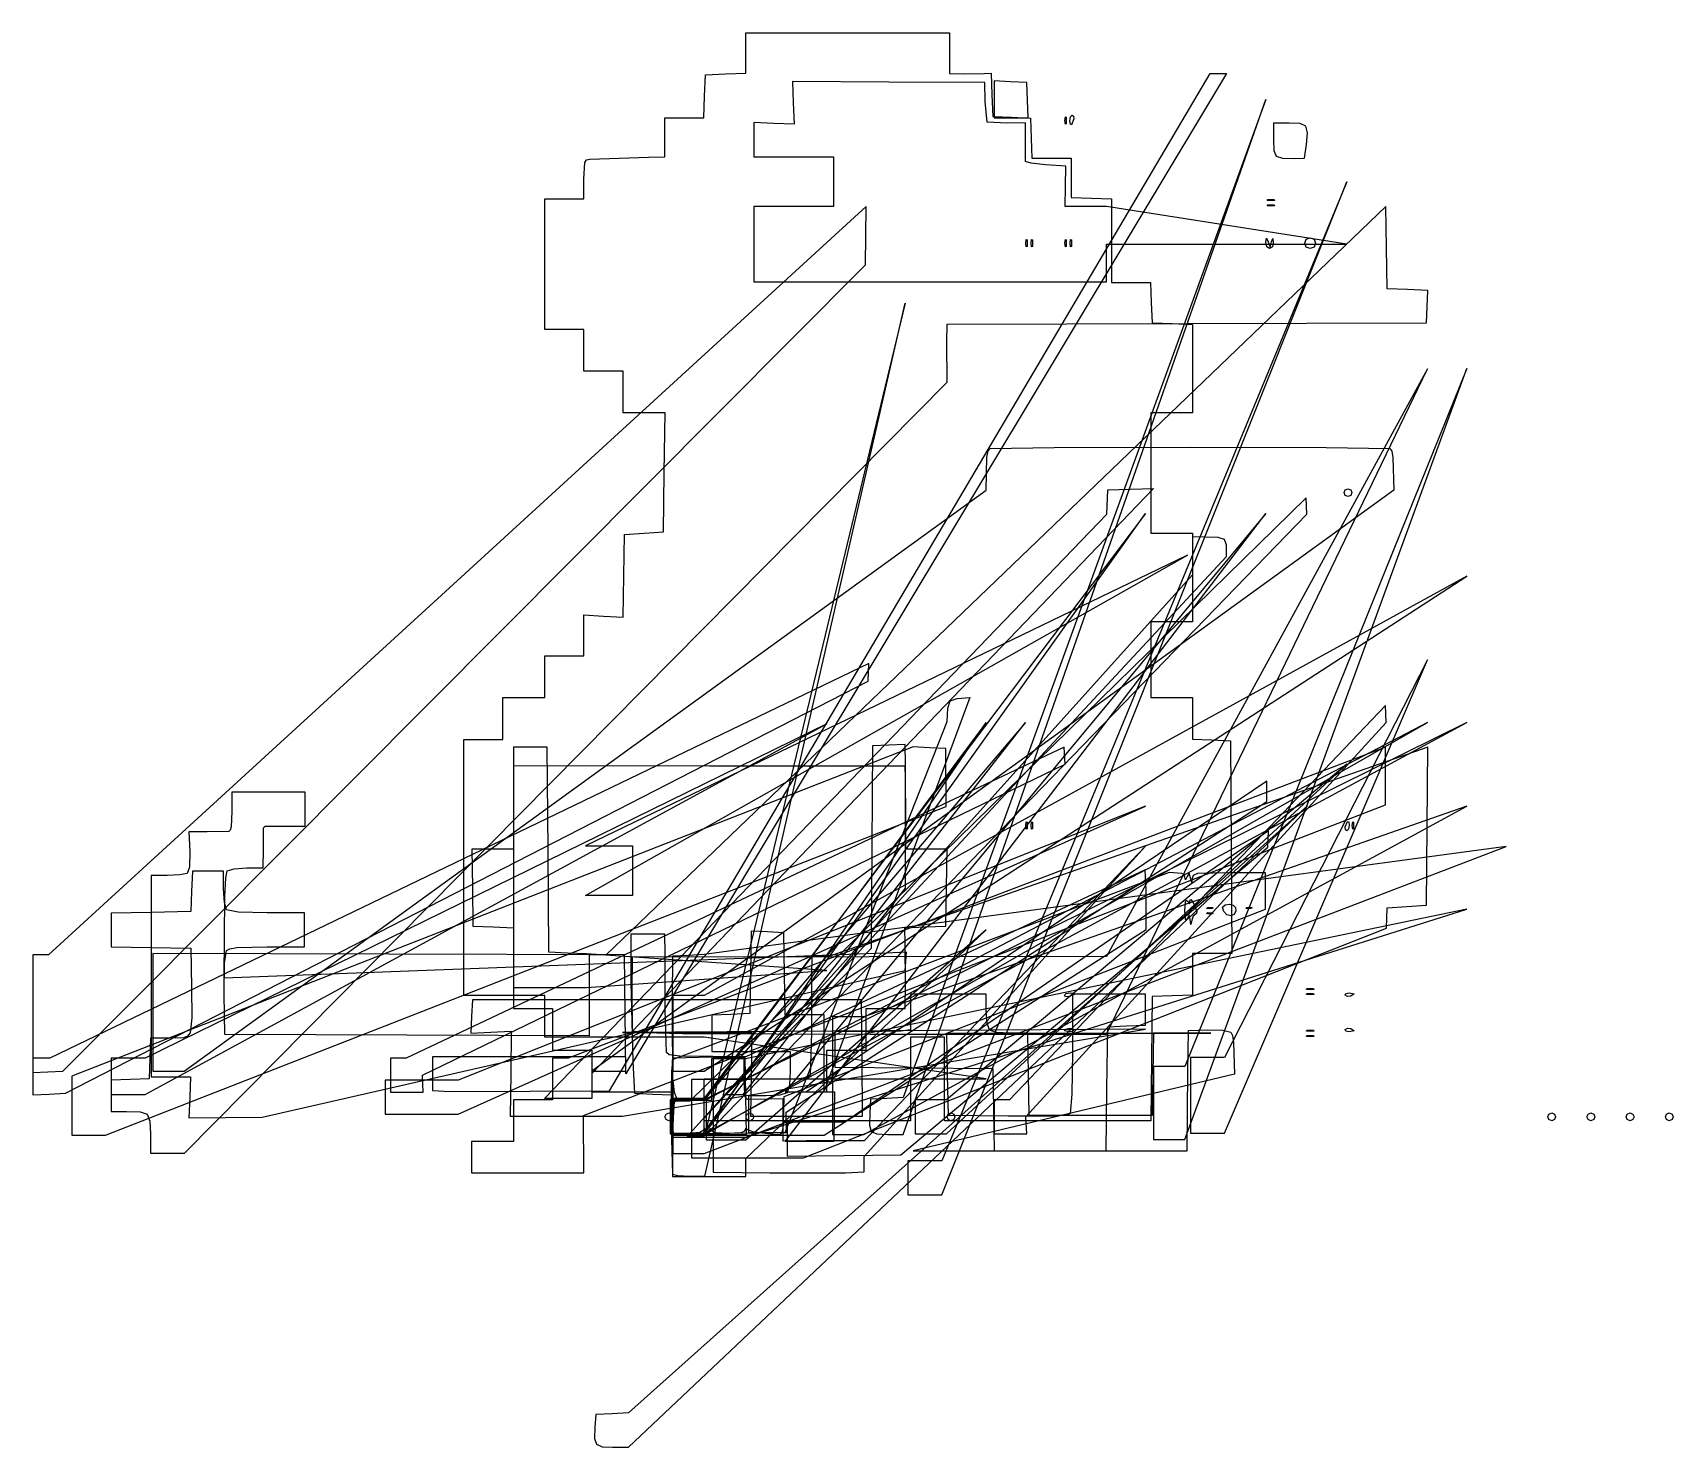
# Model space of a CAD drawing. Extents: x -37 to 140, y -28 to 125.
import ezdxf

# ---------------------------------------------------------------- set-up
doc = ezdxf.new("R2010")
doc.units = 0

msp = doc.modelspace()

# ---------------------------------------------------------------- linework, layer by layer
at = {"layer": 'Image'}
for p, q in [((39.8237, 122.679), (39.8237, 124.86)), ((39.8237, 124.86), (50.8303, 124.85424)), ((50.8303, 124.85424), (61.8369, 124.84848)), ((61.8369, 124.84848), (61.836959, 122.66126)), ((39.823777, 120.497514), (39.8237, 122.679)), ((61.836959, 122.66126), (61.837019, 120.47404)), ((25.07759, 10.517953), (89.98868, 120.457022)), ((91.75257, 120.473781), (26.8415, 12.3692)), ((35.367369, 118.00433), (35.449337, 120.33266)), ((35.449337, 120.33266), (37.636557, 120.415087)), ((37.636557, 120.415087), (39.823777, 120.497514)), ((55.252654, 119.542884), (44.858254, 119.600142)), ((44.858254, 119.600142), (44.947182, 117.287382)), ((65.647054, 119.485625), (55.252654, 119.542884)), ((61.837019, 120.47404), (63.318689, 120.444135)), ((63.318689, 120.444135), (65.564729, 120.464172)), ((65.564729, 120.464172), (66.329102, 120.514116)), ((65.685724, 117.424375), (65.647054, 119.485625)), ((66.329102, 120.514116), (66.411395, 118.165746)), ((68.39866, 119.570022), (66.63477, 119.654045)), ((66.63477, 119.654045), (66.6348, 117.665)), ((70.16255, 119.486), (68.39866, 119.570022)), ((70.246, 117.581), (70.16255, 119.486)), ((89.98868, 120.457022), (91.75257, 120.473781)), ((35.2854, 115.676), (35.367369, 118.00433)), ((44.947182, 117.287382), (45.036113, 114.974622)), ((95.9859, 117.665022), (56.8147, 9.79903)), ((56.8147, 5.82099), (95.9859, 117.665022)), ((65.89325, 115.194255), (65.685724, 117.424375)), ((66.411395, 118.165746), (66.493688, 115.817376)), ((66.6348, 117.665), (66.6348, 115.676)), ((70.3295, 115.676), (70.246, 117.581)), ((31.0748, 113.559), (31.0748, 115.676)), ((31.0748, 115.676), (33.1801, 115.676)), ((33.1801, 115.676), (35.2854, 115.676)), ((66.493688, 115.817376), (68.528148, 115.734692)), ((66.6348, 115.676), (68.4822, 115.676)), ((68.4822, 115.676), (70.3295, 115.676)), ((68.528148, 115.734692), (70.562608, 115.652008)), ((70.562608, 115.652008), (70.644816, 113.479378)), ((74.2994, 115.394), (74.341216, 115.78867)), ((74.341216, 114.999331), (74.2994, 115.394001)), ((74.2994, 115.394001), (74.2994, 115.394)), ((74.341216, 115.78867), (74.44175, 115.746778)), ((74.44175, 115.746778), (74.44175, 115.041223)), ((74.819284, 115.346963), (74.894851, 115.778822)), ((74.819284, 115.346958), (74.819284, 115.346963)), ((74.876952, 114.972768), (74.819284, 115.346958)), ((74.894851, 115.778822), (75.076535, 115.958444)), ((75.26805, 115.559506), (75.0156, 114.931794)), ((75.076535, 115.958444), (75.230955, 115.840925)), ((75.230955, 115.840925), (75.26805, 115.559506)), ((31.074879, 111.44289), (31.0748, 113.559)), ((42.853253, 115.066169), (40.670393, 115.157716)), ((40.670393, 115.157716), (40.6704, 113.3)), ((45.036113, 114.974622), (42.853253, 115.066169)), ((68.04181, 115.083194), (65.89325, 115.194255)), ((70.0215, 115.141), (68.04181, 115.083194)), ((70.021505, 113.150459), (70.0215, 115.141)), ((70.644816, 113.479378), (70.727025, 111.306748)), ((74.44175, 115.041223), (74.341216, 114.999331)), ((75.0156, 114.931794), (74.876952, 114.972768)), ((98.53473, 115.1119), (96.8326, 115.111)), ((96.8326, 115.111), (96.8326, 113.297)), ((99.701078, 115.052808), (98.53473, 115.1119)), ((100.305954, 114.759912), (99.701078, 115.052808)), ((100.486537, 114.059786), (100.305954, 114.759912)), ((100.38, 112.779), (100.486537, 114.059786)), ((40.6704, 113.3), (40.6704, 111.443)), ((70.017978, 110.948329), (70.021505, 113.150459)), ((96.8326, 113.297), (96.871368, 112.132458)), ((96.871368, 112.132458), (97.128988, 111.532445)), ((100.19474, 111.301814), (100.38, 112.779)), ((22.326, 109.044), (22.419324, 110.856648)), ((22.419324, 110.856648), (22.609583, 111.13162)), ((22.609583, 111.13162), (22.960999, 111.20873)), ((22.960999, 111.20873), (29.310989, 111.418404)), ((29.310989, 111.418404), (31.074879, 111.44289)), ((40.6704, 111.443), (44.97429, 111.442825)), ((44.97429, 111.442825), (49.27818, 111.44265)), ((49.27818, 111.44265), (49.2782, 108.761)), ((70.659026, 110.757388), (70.017978, 110.948329)), ((72.205198, 110.595551), (70.659026, 110.757388)), ((70.727025, 111.306748), (72.843695, 111.304292)), ((74.395938, 110.45444), (72.205198, 110.595551)), ((72.843695, 111.304292), (74.960355, 111.301837)), ((74.36202, 108.26722), (74.395938, 110.45444)), ((74.960355, 111.301837), (74.9604, 109.185)), ((97.128988, 111.532445), (97.817431, 111.313462)), ((97.817431, 111.313462), (99.14867, 111.29201)), ((99.14867, 111.29201), (100.19474, 111.301814)), ((22.326, 106.927), (22.326, 109.044)), ((49.2782, 108.761), (49.2782, 106.08)), ((104.734784, 108.761783), (60.9904, 2.97525)), ((60.9904, -0.693638), (104.734784, 108.761783)), ((74.3281, 106.08), (74.36202, 108.26722)), ((74.9604, 109.185), (74.9604, 107.068)), ((18.0926, 99.8715), (18.0926, 106.927)), ((18.0926, 106.927), (20.2093, 106.927)), ((20.2093, 106.927), (22.326, 106.927)), ((74.9604, 107.068), (77.14762, 106.985573)), ((77.14762, 106.985573), (79.33484, 106.903146)), ((79.33484, 106.903146), (79.3348, 102.4)), ((96.155616, 106.73093), (96.197508, 106.831464)), ((96.550286, 106.689115), (96.155616, 106.73093)), ((96.197508, 106.831464), (96.903063, 106.831464)), ((96.197508, 106.831464), (96.197508, 106.831464)), ((96.944956, 106.73093), (96.550286, 106.689115)), ((96.903063, 106.831464), (96.944956, 106.73093)), ((52.816677, 106.080324), (-35.5241, 25.2237)), ((108.953802, 106.080348), (24.7177, 25.2391)), ((40.67042, 106.080163), (40.6704, 102.016)), ((44.97431, 106.080081), (40.67042, 106.080163)), ((49.2782, 106.08), (44.97431, 106.080081)), ((52.740723, 99.800884), (52.816677, 106.080324)), ((76.5492, 106.08), (74.3281, 106.08)), ((78.7704, 106.08), (76.5492, 106.08)), ((104.734713, 102.012684), (78.7704, 106.08)), ((96.155615, 106.166486), (96.197508, 106.26702)), ((96.550285, 106.124671), (96.155615, 106.166486)), ((96.197508, 106.26702), (96.903063, 106.26702)), ((96.197508, 106.26702), (96.197508, 106.26702)), ((96.944955, 106.166486), (96.550285, 106.124671)), ((96.903063, 106.26702), (96.944955, 106.166486)), ((109.031526, 101.635348), (108.953802, 106.080348)), ((40.6704, 102.016), (40.6704, 97.9511)), ((70.066, 102.129), (70.107816, 102.52367)), ((70.107816, 101.734331), (70.066, 102.129001)), ((70.066, 102.129001), (70.066, 102.129)), ((70.107816, 102.52367), (70.20835, 102.481778)), ((70.20835, 101.776223), (70.107816, 101.734331)), ((70.20835, 102.481778), (70.20835, 101.776223)), ((70.630444, 102.129), (70.67226, 102.52367)), ((70.67226, 101.73433), (70.630444, 102.129)), ((70.630444, 102.129), (70.630444, 102.129)), ((70.67226, 102.52367), (70.772794, 102.481777)), ((70.772794, 101.776222), (70.67226, 101.73433)), ((70.772794, 102.481777), (70.772794, 101.776222)), ((74.299334, 102.129), (74.34115, 102.52367)), ((74.34115, 101.73433), (74.299334, 102.129)), ((74.299334, 102.129), (74.299334, 102.129)), ((74.34115, 102.52367), (74.441684, 102.481777)), ((74.441684, 101.776222), (74.34115, 101.73433)), ((74.441684, 102.481777), (74.441684, 101.776222)), ((74.863778, 102.129), (74.905594, 102.52367)), ((74.905594, 101.73433), (74.863778, 102.129)), ((74.863778, 102.129), (74.863778, 102.129)), ((74.905594, 102.52367), (75.006128, 102.481777)), ((75.006128, 101.776222), (74.905594, 101.73433)), ((75.006128, 102.481777), (75.006128, 101.776222)), ((78.7704, 97.945004), (78.7704, 102.013)), ((78.7704, 102.013), (104.734713, 102.012684)), ((79.3348, 102.4), (79.3348, 97.8959)), ((96.005678, 102.199556), (96.055066, 102.66121)), ((96.106637, 101.737639), (96.005678, 102.199556)), ((96.005678, 102.199556), (96.005678, 102.199556)), ((96.055066, 102.66121), (96.249856, 102.270111)), ((96.409174, 101.564555), (96.106637, 101.737639)), ((96.249856, 102.270111), (96.474203, 101.705667)), ((96.70974, 101.735488), (96.409174, 101.564555)), ((96.474203, 101.705667), (96.620617, 102.270111)), ((96.620617, 102.270111), (96.74906, 102.644947)), ((96.799769, 102.199556), (96.70974, 101.735488)), ((96.74906, 102.644947), (96.799769, 102.199556)), ((100.219168, 102.129), (100.360279, 102.552333)), ((100.360279, 101.705667), (100.219168, 102.129)), ((100.219168, 102.129), (100.219168, 102.129)), ((100.360279, 102.552333), (100.783612, 102.693444)), ((100.783612, 101.564556), (100.360279, 101.705667)), ((100.783612, 102.693444), (101.206945, 102.552333)), ((101.206945, 101.705667), (100.783612, 101.564556)), ((101.206945, 102.552333), (101.348056, 102.129)), ((101.348056, 102.129), (101.206945, 101.705667)), ((109.109247, 97.190348), (109.031526, 101.635348)), ((-33.97734, 12.66488), (52.740723, 99.800884)), ((18.0926, 92.8159), (18.0926, 99.8715)), ((40.6704, 97.9511), (59.7204, 97.948052)), ((59.7204, 97.948052), (78.7704, 97.945004)), ((79.3348, 97.8959), (81.4396, 97.8959)), ((81.4396, 97.8959), (83.5444, 97.8959)), ((83.5444, 97.8959), (83.626829, 95.70868)), ((83.626829, 95.70868), (83.709254, 93.52146)), ((111.309617, 97.107685), (109.109247, 97.190348)), ((113.509977, 97.02502), (111.309617, 97.107685)), ((113.426267, 95.27324), (113.509977, 97.02502)), ((57.039213, 95.638114), (35.3733, 5.82099)), ((35.3733, 1.30543), (57.039213, 95.638114)), ((113.34256, 93.52146), (113.426267, 95.27324)), ((20.2093, 92.8159), (18.0926, 92.8159)), ((22.326, 92.8159), (20.2093, 92.8159)), ((22.326, 90.5581), (22.326, 92.8159)), ((61.536133, 91.473874), (61.55476, 93.377394)), ((61.55476, 93.377394), (87.44866, 93.449428)), ((83.709254, 93.52146), (85.896474, 93.439034)), ((85.896474, 93.439034), (88.083694, 93.356606)), ((87.44866, 93.449428), (113.34256, 93.52146)), ((88.083694, 93.356606), (88.0837, 88.5707)), ((22.326, 88.3004), (22.326, 90.5581)), ((61.553123, 87.100914), (61.536133, 91.473874)), ((-20.82, 3.79024), (61.553123, 87.100914)), ((24.4426, 88.3004), (22.326, 88.3004)), ((26.5593, 88.3004), (24.4426, 88.3004)), ((26.5593, 86.0426), (26.5593, 88.3004)), ((113.483623, 88.567214), (78.7704, 25.0651)), ((78.770449, 16.663239), (113.483623, 88.567214)), ((117.716923, 88.582584), (87.2387, 13.1588)), ((87.2387, 5.25654), (117.716923, 88.582584)), ((88.0837, 88.5707), (88.0837, 83.7848)), ((26.5593, 83.7848), (26.5593, 86.0426)), ((28.8224, 83.7848), (26.5593, 83.7848)), ((31.085473, 83.784766), (28.8224, 83.7848)), ((31.009618, 77.364216), (31.085473, 83.784766)), ((85.8259, 83.7848), (83.5681, 83.7848)), ((83.5681, 83.7848), (83.5681, 77.2937)), ((88.0837, 83.7848), (85.8259, 83.7848)), ((65.999569, 79.686768), (66.218977, 79.938594)), ((66.218977, 79.938594), (73.121034, 80.055353)), ((73.121034, 80.055353), (87.813011, 80.091673)), ((87.813011, 80.091673), (102.505096, 80.04919)), ((102.505096, 80.04919), (109.407477, 79.929535)), ((109.407477, 79.929535), (109.61052, 79.668531)), ((65.788123, 75.429014), (65.868362, 78.995014)), ((65.868362, 78.995014), (65.999569, 79.686768)), ((109.61052, 79.668531), (109.735024, 78.953586)), ((109.735024, 78.953586), (109.814732, 75.429015)), ((30.933765, 70.943666), (31.009618, 77.364216)), ((83.5681, 77.2937), (83.5681, 70.8026)), ((-20.854, 12.6649), (65.788123, 75.429014)), ((83.85033, 75.622356), (23.1726, 12.3936)), ((109.814732, 75.429015), (23.1726, 12.6649)), ((100.36031, 74.612608), (33.756, 9.41932)), ((78.830303, 72.848718), (78.91145, 75.459268)), ((78.91145, 75.459268), (81.38089, 75.54081)), ((81.38089, 75.54081), (83.85033, 75.622356)), ((100.444333, 72.848718), (100.36031, 74.612608)), ((104.452533, 75.177048), (104.576887, 75.476027)), ((104.576887, 74.878069), (104.452533, 75.177048)), ((104.452533, 75.177048), (104.452533, 75.177048)), ((104.576887, 75.476027), (104.875866, 75.600381)), ((104.875866, 74.753715), (104.576887, 74.878069)), ((104.875866, 75.600381), (105.174845, 75.476027)), ((105.174845, 74.878069), (104.875866, 74.753715)), ((105.174845, 75.476027), (105.299199, 75.177048)), ((105.299199, 75.177048), (105.174845, 74.878069)), ((18.0715, 9.70154), (78.830303, 72.848718)), ((83.003673, 72.919274), (35.2482, 9.63098)), ((35.2482, 5.9621), (83.003673, 72.919274)), ((35.6173, 5.89154), (100.444333, 72.848718)), ((95.985873, 72.919274), (44.0571, 10.4071)), ((44.0571, 5.04488), (95.985873, 72.919274)), ((28.817095, 70.802555), (30.933765, 70.943666)), ((26.622527, 66.179804), (26.700435, 70.661444)), ((26.700435, 70.661444), (28.817095, 70.802555)), ((83.5681, 70.8026), (85.8259, 70.8026)), ((85.8259, 70.8026), (88.0837, 70.8026)), ((88.0837, 70.8026), (88.0837, 66.0049)), ((88.084363, 70.37926), (88.084081, 68.33315)), ((89.424543, 70.357698), (88.084363, 70.37926)), ((90.83423, 70.321663), (89.424543, 70.357698)), ((91.51825, 70.116947), (90.83423, 70.321663)), ((91.737407, 69.508833), (91.51825, 70.116947)), ((91.752503, 68.262608), (91.737407, 69.508833)), ((87.519173, 68.403719), (22.4811, 37.0065)), ((22.4811, 31.6443), (87.519173, 68.403719)), ((35.3084, 7.58486), (91.752503, 68.262608)), ((88.084081, 68.33315), (88.083799, 66.28704)), ((26.54462, 61.698164), (26.622527, 66.179804)), ((88.083799, 66.28704), (33.4739, 5.60931)), ((117.716923, 66.145884), (35.3082, 20.8493)), ((35.3082, 12.6649), (117.716923, 66.145884)), ((88.0837, 66.0049), (88.0837, 61.2071)), ((22.326, 59.7536), (22.326, 61.9689)), ((22.326, 61.9689), (24.43531, 61.833532)), ((24.43531, 61.833532), (26.54462, 61.698164)), ((85.8259, 61.2071), (83.5681, 61.2071)), ((83.5681, 61.2071), (83.5681, 57.1149)), ((88.0837, 61.2071), (85.8259, 61.2071)), ((22.326, 57.5382), (22.326, 59.7536)), ((18.0926, 55.2804), (18.0926, 57.5382)), ((18.0926, 57.5382), (20.2093, 57.5382)), ((20.2093, 57.5382), (22.326, 57.5382)), ((83.5681, 57.1149), (83.5681, 53.0226)), ((113.483593, 57.114784), (91.528, 14.1465)), ((91.528, 5.9621), (113.483593, 57.114784)), ((53.113843, 56.691454), (-35.3755, 14.076)), ((18.0926, 53.0226), (18.0926, 55.2804)), ((53.030393, 54.786454), (53.113843, 56.691454)), ((-33.69512, 10.265943), (53.030393, 54.786454)), ((13.5771, 50.7648), (13.5771, 53.0226)), ((13.5771, 53.0226), (15.8349, 53.0226)), ((15.8349, 53.0226), (18.0926, 53.0226)), ((64.010059, 53.022566), (48.2904, 10.5482)), ((61.554723, 50.42612), (61.65018, 51.899763)), ((61.65018, 51.899763), (61.893389, 52.6839)), ((61.893389, 52.6839), (62.646149, 52.925133)), ((62.646149, 52.925133), (64.010059, 53.022566)), ((108.919848, 52.175929), (68.3041, 9.56046)), ((83.5681, 53.0226), (85.8259, 53.0226)), ((85.8259, 53.0226), (88.0837, 53.0226)), ((88.0837, 53.0226), (88.0837, 50.7772)), ((109.014483, 50.340889), (108.919848, 52.175929)), ((48.572523, 50.200342), (-25.0873, 14.076)), ((-25.0873, 10.1249), (48.572523, 50.200342)), ((13.5771, 48.5071), (13.5771, 50.7648)), ((65.788053, 50.341454), (35.3082, 9.47576)), ((35.3082, 5.80688), (65.788053, 50.341454)), ((70.021383, 50.341454), (35.3082, 9.56043)), ((35.3082, 5.89154), (70.021383, 50.341454)), ((117.716893, 50.341454), (35.3082, 9.56043)), ((35.3082, 5.89154), (117.716893, 50.341454)), ((113.483563, 50.341454), (35.5439, 9.56099)), ((35.5439, 5.89211), (113.483563, 50.341454)), ((44.0571, 6.03265), (61.554723, 50.42612)), ((70.067943, 7.725481), (109.014483, 50.340889)), ((88.0837, 50.7772), (88.0837, 48.5318)), ((9.34375, 34.6782), (9.34375, 48.5071)), ((9.34375, 48.5071), (11.4604, 48.5071)), ((11.4604, 48.5071), (13.5771, 48.5071)), ((55.275367, 47.885552), (53.511477, 47.801529)), ((57.039257, 47.969572), (55.275367, 47.885552)), ((57.05207, 45.839442), (57.039257, 47.969572)), ((88.0837, 48.5318), (90.12981, 48.44888)), ((90.12981, 48.44888), (92.17592, 48.365961)), ((92.17592, 48.365961), (92.249642, 36.865461)), ((57.88585, 47.687354), (-32.9895, 12.1004)), ((74.206588, 47.660378), (3.11079, 14.0625)), ((16.5371, 47.6604), (14.706, 47.6604)), ((14.706, 47.6604), (14.706, 34.6782)), ((18.368319, 47.660339), (16.5371, 47.6604)), ((18.442148, 36.583139), (18.368319, 47.660339)), ((108.927379, 47.660422), (20.6123, 14.076)), ((113.491894, 47.660423), (48.7708, 25.031)), ((53.511477, 47.801529), (53.437608, 36.865429)), ((59.64974, 47.603334), (57.88585, 47.687354)), ((61.41363, 47.519311), (59.64974, 47.603334)), ((61.46198, 41.239871), (61.41363, 47.519311)), ((74.301223, 45.825338), (74.206588, 47.660378)), ((108.934914, 41.451542), (108.927379, 47.660422)), ((113.417199, 39.123203), (113.491894, 47.660423)), ((4.874682, 12.227511), (74.301223, 45.825338)), ((14.706086, 45.650562), (14.706, 41.1522)), ((35.872686, 45.625896), (14.706086, 45.650562)), ((57.039286, 45.60123), (35.872686, 45.625896)), ((57.05478, 44.44358), (57.039286, 45.60123)), ((57.064911, 41.310422), (57.05207, 45.839442)), ((57.094485, 39.96981), (57.05478, 44.44358)), ((104.734723, 45.825902), (61.5083, 9.56099)), ((61.5083, 5.89211), (104.734723, 45.825902)), ((-11.7523, 42.8168), (-15.7035, 42.8168)), ((-15.7035, 42.8168), (-15.7035, 40.7002)), ((-7.80123, 42.8168), (-11.7523, 42.8168)), ((-7.80123, 40.9824), (-7.80123, 42.8168)), ((96.098887, 43.991539), (46.3714, 10.4071)), ((96.112913, 41.804319), (96.098887, 43.991539)), ((-29.3651, 5.73696), (61.46198, 41.239871)), ((-7.801243, 39.147957), (-7.80123, 40.9824)), ((83.003613, 41.310431), (8.73475, 11.6771)), ((8.73475, 8.00821), (83.003613, 41.310431)), ((14.706, 41.1522), (14.706, 36.6537)), ((22.292865, 7.86709), (108.934914, 41.451542)), ((100.501423, 41.323848), (27.1237, -24.2793)), ((27.1237, -27.9751), (100.501423, 41.323848)), ((44.184134, 8.219868), (96.112913, 41.804319)), ((117.716924, 41.310431), (52.5808, 18.521)), ((52.5808, 5.82099), (117.716924, 41.310431)), ((57.05207, 32.420432), (57.064911, 41.310422)), ((-15.786601, 39.076584), (-15.896207, 38.691486)), ((-15.7035, 40.7002), (-15.786601, 39.076584)), ((-12.283379, 38.93629), (-12.105133, 39.114536)), ((-12.105133, 39.114536), (-9.847353, 39.114536)), ((-9.847353, 39.114536), (-7.801243, 39.147957)), ((57.1187, 36.6537), (57.094485, 39.96981)), ((70.06588, 39.193761), (70.107696, 39.588431)), ((70.107696, 38.799091), (70.06588, 39.193761)), ((70.06588, 39.193761), (70.06588, 39.193761)), ((70.107696, 39.588431), (70.20823, 39.546539)), ((70.20823, 39.546539), (70.20823, 38.840984)), ((70.630324, 39.193761), (70.67214, 39.588431)), ((70.67214, 38.799091), (70.630324, 39.193761)), ((70.630324, 39.193761), (70.630324, 39.193761)), ((70.67214, 39.588431), (70.772674, 39.546538)), ((70.772674, 39.546538), (70.772674, 38.840983)), ((104.563364, 39.044492), (104.828453, 39.648047)), ((104.563364, 39.044491), (104.563364, 39.044492)), ((104.595898, 38.751281), (104.563364, 39.044491)), ((104.828453, 39.648047), (104.960426, 39.582965)), ((105.016931, 39.240808), (104.941364, 38.808949)), ((104.960426, 39.582965), (105.016931, 39.240808)), ((105.343713, 39.193771), (105.385529, 39.588441)), ((105.385529, 38.799102), (105.343713, 39.193772)), ((105.343713, 39.193772), (105.343713, 39.193771)), ((105.385529, 39.588441), (105.486063, 39.546549)), ((105.486063, 39.546549), (105.486063, 38.840994)), ((113.342506, 30.585983), (113.417199, 39.123203)), ((-18.384608, 38.523291), (-20.360158, 38.510196)), ((-20.360158, 38.510196), (-20.265932, 36.390926)), ((-16.056278, 38.55996), (-18.384608, 38.523291)), ((-15.896207, 38.691486), (-16.056278, 38.55996)), ((-12.283379, 36.67851), (-12.283379, 38.93629)), ((96.294944, 38.629321), (50.5171, 7.16154)), ((70.20823, 38.840984), (70.107696, 38.799091)), ((70.772674, 38.840983), (70.67214, 38.799091)), ((96.210924, 36.865431), (96.294944, 38.629321)), ((104.75968, 38.629326), (104.595898, 38.751281)), ((104.941364, 38.808949), (104.75968, 38.629326)), ((105.486063, 38.840994), (105.385529, 38.799102)), ((-20.265932, 36.390926), (-20.278585, 34.698728)), ((-12.3168, 34.6324), (-12.283379, 36.67851)), ((12.4558, 36.6537), (10.2056, 36.6537)), ((10.2056, 36.6537), (10.268589, 32.49093)), ((14.706, 36.6537), (12.4558, 36.6537)), ((18.51598, 25.505939), (18.442148, 36.583139)), ((22.4811, 37.0065), (25.0211, 37.0065)), ((25.0211, 37.0065), (27.5611, 37.0065)), ((27.5611, 37.0065), (27.5611, 34.3254)), ((121.95028, 36.949451), (35.3082, 25.2507)), ((35.3082, 3.77488), (121.95028, 36.949451)), ((83.00358, 36.959141), (52.6165, 5.11543)), ((52.6165, 3.44527), (83.00358, 36.959141)), ((53.437608, 36.865429), (53.363737, 25.929329)), ((56.57136, 3.633768), (96.210924, 36.865431)), ((59.3443, 36.6537), (57.1187, 36.6537)), ((61.569933, 36.653727), (59.3443, 36.6537)), ((61.491831, 32.490957), (61.569933, 36.653727)), ((92.249642, 36.865461), (92.323361, 25.364961)), ((-22.688484, 33.790075), (-24.452374, 33.785757)), ((-24.452374, 33.785757), (-24.4523, 22.9202)), ((-21.332163, 33.863225), (-22.688484, 33.790075)), ((-20.548154, 34.033026), (-21.332163, 33.863225)), ((-20.278585, 34.698728), (-20.548154, 34.033026)), ((-19.9836, 34.2702), (-20.066029, 32.08298)), ((-18.3021, 34.2702), (-19.9836, 34.2702)), ((-16.6207, 34.2702), (-18.3021, 34.2702)), ((-16.620706, 32.351146), (-16.6207, 34.2702)), ((-16.370698, 33.553983), (-16.211434, 34.2937)), ((-16.211434, 34.2937), (-15.458675, 34.534933)), ((-15.458675, 34.534933), (-14.094774, 34.632366)), ((-14.094774, 34.632366), (-12.3168, 34.6324)), ((9.34375, 20.8493), (9.34375, 34.6782)), ((14.706, 34.6782), (14.706, 21.696)), ((27.5611, 34.3254), (27.5611, 31.6443)), ((85.543601, 34.113757), (31.8633, 13.8643)), ((82.96067, 34.395984), (39.8213, 14.1971)), ((83.052714, 32.208764), (82.96067, 34.395984)), ((86.925341, 34.021798), (85.543601, 34.113757)), ((87.18136, 33.8714), (86.925341, 34.021798)), ((87.256781, 33.61988), (87.18136, 33.8714)), ((87.503835, 33.690436), (87.314271, 33.318156)), ((87.717651, 34.064406), (87.503835, 33.690436)), ((87.868898, 33.549325), (87.717651, 34.064406)), ((88.140075, 33.816094), (88.045177, 33.46338)), ((88.601187, 34.000256), (88.140075, 33.816094)), ((92.019317, 34.079589), (88.601187, 34.000256)), ((95.955017, 34.076174), (92.019317, 34.079589)), ((95.95163, 30.166844), (95.955017, 34.076174)), ((-20.066029, 32.08298), (-20.148454, 29.89576)), ((-16.525249, 30.877501), (-16.620706, 32.351146)), ((-16.475298, 31.544148), (-16.370698, 33.553983)), ((10.268589, 32.49093), (10.331575, 28.32816)), ((39.5415, 10.1372), (57.05207, 32.420432)), ((61.413732, 28.328187), (61.491831, 32.490957)), ((83.06183, 27.975434), (83.052714, 32.208764)), ((87.314271, 33.318156), (87.256781, 33.61988)), ((87.990398, 33.061648), (87.868898, 33.549325)), ((88.045177, 33.46338), (87.990398, 33.061648)), ((-16.5501, 22.7011), (-16.475298, 31.544148)), ((-16.28204, 30.093366), (-16.525249, 30.877501)), ((25.0211, 31.6443), (22.4811, 31.6443)), ((27.5611, 31.6443), (25.0211, 31.6443)), ((117.71695, 30.162651), (39.765, 14.0054)), ((39.765, 5.53876), (117.71695, 30.162651)), ((43.964717, 9.917402), (95.95163, 30.166844)), ((87.261096, 30.021541), (87.312549, 31.007731)), ((87.312549, 31.007731), (87.394681, 31.124796)), ((87.394681, 31.124796), (87.51916, 31.009318)), ((87.51916, 31.009318), (87.749293, 30.727097)), ((87.749293, 30.727097), (87.805644, 31.009318)), ((87.805644, 31.009318), (87.892781, 31.203754)), ((87.892781, 31.203754), (88.151801, 30.868207)), ((88.151801, 30.868207), (88.529626, 29.964162)), ((89.601558, 30.241494), (89.72402, 30.355452)), ((89.89453, 30.184945), (89.601558, 30.241494)), ((89.72402, 30.355452), (89.72402, 30.355441)), ((89.72402, 30.355441), (90.264946, 30.333174)), ((90.22647, 30.219297), (89.89453, 30.184945)), ((90.264946, 30.333174), (90.22647, 30.219297)), ((91.317278, 30.373575), (91.599207, 30.620368)), ((91.45491, 29.909121), (91.317278, 30.373575)), ((91.599207, 30.620368), (92.066234, 30.705045)), ((92.066234, 30.705045), (92.455641, 30.607263)), ((92.455641, 30.607263), (92.708266, 30.358917)), ((92.708266, 30.358917), (92.764947, 29.991902)), ((93.834888, 30.241494), (93.95735, 30.355452)), ((94.12786, 30.184945), (93.834888, 30.241494)), ((93.95735, 30.355452), (93.95735, 30.355441)), ((93.95735, 30.355441), (94.498276, 30.333174)), ((94.4598, 30.219297), (94.12786, 30.184945)), ((94.498276, 30.333174), (94.4598, 30.219297)), ((109.02675, 28.116541), (109.109176, 30.303761)), ((109.109176, 30.303761), (111.225836, 30.444872)), ((111.225836, 30.444872), (113.342506, 30.585983)), ((-24.452344, 29.817854), (-28.756234, 29.739947)), ((-28.756234, 29.739947), (-28.7562, 27.9202)), ((-20.148454, 29.89576), (-24.452344, 29.817854)), ((-15.043874, 29.837097), (-16.28204, 30.093366)), ((-11.9076, 29.7547), (-15.043874, 29.837097)), ((-7.87179, 29.7547), (-11.9076, 29.7547)), ((-7.87179, 27.9202), (-7.87179, 29.7547)), ((87.327023, 29.049106), (87.261096, 30.021541)), ((87.404611, 28.983589), (87.327023, 29.049106)), ((87.51916, 29.174875), (87.404611, 28.983589)), ((87.733546, 29.545226), (87.51916, 29.174875)), ((87.81998, 29.033764), (87.733546, 29.545226)), ((87.819981, 29.033764), (87.81998, 29.033764)), ((87.887453, 28.520859), (87.819981, 29.033764)), ((88.000555, 28.963208), (87.887453, 28.520859)), ((88.156737, 29.411676), (88.000555, 28.963208)), ((88.360484, 29.598207), (88.156737, 29.411676)), ((88.516412, 29.695753), (88.360484, 29.598207)), ((88.529626, 29.964162), (88.516412, 29.695753)), ((89.601558, 29.67705), (89.72402, 29.791008)), ((89.89453, 29.620501), (89.601558, 29.67705)), ((89.72402, 29.791008), (89.72402, 29.790997)), ((89.72402, 29.790997), (90.264946, 29.76873)), ((90.22647, 29.654853), (89.89453, 29.620501)), ((90.264946, 29.76873), (90.22647, 29.654853)), ((91.79324, 29.550001), (91.454907, 29.909121)), ((91.454907, 29.909121), (91.45491, 29.909121)), ((92.203665, 29.449103), (91.79324, 29.550001)), ((92.567221, 29.598909), (92.203665, 29.449103)), ((92.764947, 29.991902), (92.567221, 29.598909)), ((-28.7562, 27.9202), (-28.7562, 26.1005)), ((-7.87179, 26.0858), (-7.87179, 27.9202)), ((10.331575, 28.32816), (12.518795, 28.245734)), ((12.518795, 28.245734), (14.706015, 28.163306)), ((14.706015, 28.163306), (14.706, 23.8008)), ((29.2404, 27.4615), (27.406, 27.4615)), ((27.406, 27.4615), (27.406, 22.2847)), ((31.074889, 27.461538), (29.2404, 27.4615)), ((31.09233, 25.415428), (31.074889, 27.461538)), ((65.78813, 27.924902), (39.8109, 5.18599)), ((39.8109, 3.23046), (65.78813, 27.924902)), ((40.402655, 27.790268), (40.324866, 23.331988)), ((42.159305, 27.706434), (40.402655, 27.790268)), ((43.915955, 27.6226), (42.159305, 27.706434)), ((43.993676, 23.1776), (43.915955, 27.6226)), ((46.0618, 3.29987), (109.02675, 28.116541)), ((48.2657, 5.73041), (83.06183, 27.975434)), ((56.989172, 28.16243), (59.201452, 28.24531)), ((57.0467, 26.41087), (56.989172, 28.16243)), ((59.201452, 28.24531), (61.413732, 28.328187)), ((-35.5241, 25.2237), (-37.2229, 25.2237)), ((-37.2229, 25.2237), (-37.2229, 18.8597)), ((-28.7562, 26.1005), (-24.45231, 26.022594)), ((-24.45231, 26.022594), (-20.14842, 25.944687)), ((-24.240609, 25.367891), (-24.2407, 19.0164)), ((1.229891, 25.295837), (-24.240609, 25.367891)), ((-20.14842, 25.944687), (-20.067521, 21.711357)), ((52.805911, 25.321903), (-16.5501, 22.7011)), ((-16.520347, 24.328737), (-16.30198, 25.706449)), ((-16.30198, 25.706449), (-15.948216, 25.886148)), ((-15.948216, 25.886148), (-15.171913, 26.003166)), ((-15.171913, 26.003166), (-11.92949, 26.085792)), ((-11.92949, 26.085792), (-7.87179, 26.0858)), ((26.700391, 25.22378), (1.229891, 25.295837)), ((20.56209, 25.42302), (18.51598, 25.505939)), ((22.6082, 25.3401), (20.56209, 25.42302)), ((48.57258, 23.518082), (22.6082, 25.3401)), ((24.7177, 25.2391), (22.8904, 25.2391)), ((22.8904, 25.2391), (22.8904, 20.8628)), ((26.776346, 18.94434), (26.700391, 25.22378)), ((27.5472, 24.971718), (27.482526, 21.161718)), ((53.1588, 25.018409), (27.5472, 24.971718)), ((31.096027, 19.277098), (31.09233, 25.415428)), ((31.88171, 25.082657), (31.864636, 20.567107)), ((33.59496, 25.16668), (31.88171, 25.082657)), ((35.3082, 25.2507), (33.59496, 25.16668)), ((53.363737, 25.929329), (37.7038, 10.1372)), ((46.9322, 25.031), (46.916396, 22.98489)), ((48.7708, 25.031), (46.9322, 25.031)), ((54.993131, 25.413947), (52.805911, 25.321903)), ((78.7704, 25.0651), (53.1588, 25.018409)), ((57.180351, 25.505994), (54.993131, 25.413947)), ((57.03924, 23.530444), (57.180351, 25.505994)), ((57.071761, 22.04875), (57.0467, 26.41087)), ((90.2035, 25.3649), (88.0837, 25.3649)), ((88.0837, 25.3649), (88.0837, 23.119)), ((92.323361, 25.364961), (90.2035, 25.3649)), ((-16.548202, 20.979229), (-16.520347, 24.328737)), ((-12.457871, 7.680155), (57.03924, 23.530444)), ((14.706, 23.8008), (14.706, 19.4382)), ((22.6082, 21.696), (48.57258, 23.518082)), ((40.324866, 23.331988), (40.247077, 18.873708)), ((44.0714, 18.7326), (43.993676, 23.1776)), ((88.0837, 23.119), (88.0837, 20.8731)), ((-24.4523, 22.9202), (-24.4523, 12.0546)), ((-20.067521, 21.711357), (-20.024617, 18.408667)), ((14.706, 21.696), (18.6571, 21.696)), ((18.6571, 21.696), (22.6082, 21.696)), ((27.406, 22.2847), (27.589865, 13.68843)), ((46.916396, 22.98489), (46.917807, 16.80274)), ((57.0393, 19.4382), (57.071761, 22.04875)), ((100.388948, 21.500149), (100.43084, 21.600684)), ((100.783618, 21.458334), (100.388948, 21.500149)), ((100.43084, 21.600684), (101.136395, 21.600684)), ((100.43084, 21.600684), (100.43084, 21.600684)), ((101.178288, 21.500149), (100.783618, 21.458334)), ((101.136395, 21.600684), (101.178288, 21.500149)), ((-16.4796, 16.631349), (-16.548202, 20.979229)), ((13.7182, 20.8493), (9.34375, 20.8493)), ((10.2681, 20.3554), (10.183459, 18.56766)), ((31.2937, 20.3554), (10.2681, 20.3554)), ((18.0926, 20.8493), (13.7182, 20.8493)), ((18.0926, 18.5915), (18.0926, 20.8493)), ((22.8904, 20.8628), (22.8904, 16.4864)), ((27.482526, 21.161718), (27.541149, 17.006948)), ((52.3192, 20.35542), (31.2937, 20.3554)), ((31.864636, 20.567107), (31.884561, 9.913207)), ((33.6148, 20.8493), (31.9215, 20.8493)), ((31.9215, 20.8493), (31.9215, 16.7571)), ((35.3082, 20.8493), (33.6148, 20.8493)), ((52.37425, 14.07598), (52.3192, 20.35542)), ((61.6959, 20.9904), (57.6037, 20.9904)), ((57.6037, 20.9904), (57.6037, 19.052)), ((65.7882, 20.9904), (61.6959, 20.9904)), ((65.788124, 19.212426), (65.7882, 20.9904)), ((74.2548, 20.8743), (74.434422, 21.055984)), ((74.254805, 20.8743), (74.2548, 20.8743)), ((74.372323, 20.719881), (74.254805, 20.8743)), ((74.65374, 20.682786), (74.372323, 20.719881)), ((74.434422, 21.055984), (74.866282, 21.131551)), ((75.281445, 20.935235), (74.65374, 20.682786)), ((74.866282, 21.131551), (75.240471, 21.073884)), ((75.1015, 20.9904), (75.097182, 14.71096)), ((79.0526, 20.9904), (75.1015, 20.9904)), ((75.240471, 21.073884), (75.281445, 20.935235)), ((83.0037, 20.9904), (79.0526, 20.9904)), ((83.0037, 19.3095), (83.0037, 20.9904)), ((83.70926, 20.708246), (83.633596, 14.005476)), ((85.89648, 20.790671), (83.70926, 20.708246)), ((88.0837, 20.8731), (85.89648, 20.790671)), ((100.388947, 20.935705), (100.43084, 21.03624)), ((100.783617, 20.89389), (100.388947, 20.935705)), ((100.43084, 21.03624), (101.136395, 21.03624)), ((100.43084, 21.03624), (100.43084, 21.03624)), ((101.178287, 20.935705), (100.783617, 20.89389)), ((101.136395, 21.03624), (101.178287, 20.935705)), ((104.585999, 20.861655), (104.586, 20.861657)), ((104.825504, 20.717741), (104.585999, 20.861655)), ((104.586, 20.861657), (104.63889, 21.052269)), ((104.63889, 21.052269), (105.000293, 21.131552)), ((105.1671, 20.750739), (104.825504, 20.717741)), ((105.000293, 21.131552), (105.558007, 21.025095)), ((105.558007, 21.025095), (105.1671, 20.750739)), ((-37.2229, 18.8597), (-37.2229, 12.4956)), ((-24.2407, 19.0164), (-24.2407, 12.6649)), ((-20.024617, 18.408667), (-20.230447, 16.788319)), ((10.183459, 18.56766), (10.098818, 16.77992)), ((14.706, 19.4382), (16.8226, 19.4382)), ((16.8226, 19.4382), (18.9393, 19.4382)), ((18.0926, 16.3338), (18.0926, 18.5915)), ((18.9393, 19.4382), (18.9393, 17.1804)), ((26.8523, 12.6649), (26.776346, 18.94434)), ((31.23871, 14.690988), (31.096027, 19.277098)), ((36.154857, 18.707869), (36.1548, 16.7447)), ((38.200967, 18.790788), (36.154857, 18.707869)), ((40.247077, 18.873708), (38.200967, 18.790788)), ((46.1809, 18.7326), (44.0714, 18.7326)), ((48.2904, 18.7326), (46.1809, 18.7326)), ((48.2904, 14.6404), (48.2904, 18.7326)), ((50.8875, 18.521), (49.1941, 18.521)), ((49.1941, 18.521), (49.1941, 12.171)), ((52.5808, 18.521), (50.8875, 18.521)), ((52.8059, 17.1804), (52.8059, 19.4382)), ((52.8059, 19.4382), (54.9226, 19.4382)), ((54.9226, 19.4382), (57.0393, 19.4382)), ((57.6037, 19.052), (57.6037, 17.1136)), ((65.885557, 17.848525), (65.788124, 19.212426)), ((66.12679, 17.095766), (65.885557, 17.848525)), ((83.003647, 17.628479), (83.0037, 19.3095)), ((-24.4991, 16.208), (-24.581529, 14.02078)), ((-22.399701, 16.208027), (-24.4991, 16.208)), ((-20.937859, 16.253658), (-22.399701, 16.208027)), ((-20.505652, 16.422568), (-20.937859, 16.253658)), ((-20.230447, 16.788319), (-20.505652, 16.422568)), ((3.2054, 16.558875), (-16.4796, 16.631349)), ((22.8904, 16.4864), (3.2054, 16.558875)), ((10.098818, 16.77992), (12.280868, 16.871433)), ((12.280868, 16.871433), (14.462918, 16.962947)), ((14.462918, 16.962947), (14.412171, 12.379737)), ((26.7004, 16.3338), (18.0926, 16.3338)), ((18.9393, 17.1804), (18.9393, 14.9226)), ((83.00367, 17.180421), (26.4959, 16.8276)), ((26.4959, 7.79654), (83.00367, 17.180421)), ((26.4959, 16.8276), (33.48089, 16.827795)), ((35.3082, 16.3338), (26.7004, 16.3338)), ((27.541149, 17.006948), (28.799207, 16.839999)), ((28.799207, 16.839999), (32.963753, 16.734132)), ((31.9215, 16.7571), (31.9215, 12.6649)), ((32.963753, 16.734132), (53.217449, 16.662674)), ((33.48089, 16.827795), (40.46588, 16.827989)), ((65.78811, 11.8182), (35.3082, 16.3338)), ((36.1548, 16.7447), (36.1548, 14.7815)), ((40.46588, 16.827989), (40.393518, 12.312239)), ((46.917807, 16.80274), (46.762317, 12.21663)), ((52.45315, 16.903447), (49.41926, 16.939529)), ((49.41926, 16.939529), (49.4193, 15.018)), ((56.54537, 16.990481), (52.45315, 16.903447)), ((52.8059, 14.9226), (52.8059, 17.1804)), ((53.217449, 16.662674), (78.770449, 16.663239)), ((57.6037, 17.1136), (56.54537, 16.990481)), ((59.4382, 16.3338), (57.6037, 16.3338)), ((57.6037, 16.3338), (57.6037, 11.8182)), ((61.2726, 16.3338), (59.4382, 16.3338)), ((61.2726, 11.8182), (61.2726, 16.3338)), ((61.540508, 16.757081), (90.0592, 16.7571)), ((61.618232, 12.312081), (61.540508, 16.757081)), ((66.909337, 16.852651), (66.12679, 17.095766)), ((68.3774, 16.7571), (66.909337, 16.852651)), ((70.289355, 16.7571), (68.3774, 16.7571)), ((70.367079, 12.3121), (70.289355, 16.7571)), ((74.25477, 17.009115), (74.389123, 17.181168)), ((74.835871, 16.898199), (74.25477, 17.009115)), ((74.25477, 17.009115), (74.25477, 17.009115)), ((74.389123, 17.181168), (74.695993, 17.280379)), ((74.695993, 17.280379), (75.031101, 17.283703)), ((75.197274, 16.977481), (74.835871, 16.898199)), ((75.031101, 17.283703), (75.250164, 17.168096)), ((75.250164, 17.168096), (75.197274, 16.977481)), ((78.835764, 10.75987), (78.911427, 17.46264)), ((78.911427, 17.46264), (80.957537, 17.54556)), ((80.957537, 17.54556), (83.003647, 17.628479)), ((83.8647, 16.7571), (83.786976, 12.3121)), ((90.0592, 16.7571), (83.8647, 16.7571)), ((87.58261, 12.594311), (87.660331, 17.039311)), ((87.660331, 17.039311), (89.732551, 17.122758)), ((89.732551, 17.122758), (91.356716, 17.095697)), ((91.356716, 17.095697), (92.201991, 16.876533)), ((92.201991, 16.876533), (92.394382, 16.519989)), ((92.394382, 16.519989), (92.516448, 15.74066)), ((100.388977, 16.984575), (100.430869, 17.085109)), ((100.783647, 16.942759), (100.388977, 16.984575)), ((100.388977, 16.420131), (100.43087, 16.520665)), ((100.783647, 16.378315), (100.388977, 16.420131)), ((100.430869, 17.085109), (100.43087, 17.085109)), ((100.43087, 17.085109), (101.136425, 17.085109)), ((100.43087, 16.520665), (101.136425, 16.520665)), ((100.43087, 16.520665), (100.43087, 16.520665)), ((101.178317, 16.984575), (100.783647, 16.942759)), ((101.178317, 16.420131), (100.783647, 16.378315)), ((101.136425, 17.085109), (101.178317, 16.984575)), ((101.136425, 16.520665), (101.178317, 16.420131)), ((104.58603, 17.168096), (104.825535, 17.31201)), ((104.586031, 17.168096), (104.58603, 17.168096)), ((104.638921, 16.977482), (104.586031, 17.168096)), ((105.000324, 16.898199), (104.638921, 16.977482)), ((104.825535, 17.31201), (105.167131, 17.279012)), ((105.558038, 17.004656), (105.000324, 16.898199)), ((105.167131, 17.279012), (105.558038, 17.004656)), ((16.3993, 14.2036), (5.95709, 14.2036)), ((5.95709, 14.2036), (5.95709, 12.3821)), ((26.8415, 14.2036), (16.3993, 14.2036)), ((18.9393, 14.9226), (21.056, 14.9226)), ((21.056, 14.9226), (23.1726, 14.9226)), ((23.1726, 14.9226), (23.1726, 12.6649)), ((26.8415, 12.3692), (26.8415, 14.2036)), ((31.546991, 14.421507), (31.23871, 14.690988)), ((32.667716, 14.273101), (31.546991, 14.421507)), ((39.8213, 14.1971), (32.667716, 14.273101)), ((36.1548, 14.7815), (40.3882, 14.7815)), ((40.3882, 14.7815), (44.6215, 14.7815)), ((44.6215, 14.7815), (44.6215, 12.7213)), ((48.2904, 10.5482), (48.2904, 14.6404)), ((48.5726, 12.6649), (48.5726, 14.9226)), ((48.5726, 14.9226), (50.6893, 14.9226)), ((49.4193, 15.018), (49.4193, 13.0965)), ((50.6893, 14.9226), (52.8059, 14.9226)), ((75.097182, 14.71096), (75.027388, 10.170885)), ((92.516448, 15.74066), (92.599218, 12.348093)), ((-35.3755, 14.076), (-37.2229, 14.076)), ((-37.2229, 14.076), (-37.2229, 12.087)), ((-37.2229, 12.4956), (-35.60012, 12.580241)), ((-35.60012, 12.580241), (-33.97734, 12.66488)), ((-26.9218, 14.076), (-28.7562, 14.076)), ((-28.7562, 14.076), (-28.7562, 12.1004)), ((-25.0873, 14.076), (-26.9218, 14.076)), ((-24.581529, 14.02078), (-24.663954, 11.83356)), ((-24.2407, 12.6649), (-22.5473, 12.6649)), ((-22.5473, 12.6649), (-20.854, 12.6649)), ((3.11079, 14.0625), (1.44154, 14.0625)), ((1.44154, 14.0625), (1.44154, 12.2281)), ((20.6123, 14.076), (18.9393, 14.076)), ((18.9393, 14.076), (18.9393, 11.8182)), ((23.1726, 12.6649), (23.1726, 10.4071)), ((23.1726, 12.6649), (25.0125, 12.6649)), ((25.0125, 12.6649), (26.8523, 12.6649)), ((27.589865, 13.68843), (27.773727, 10.26896)), ((31.781704, 12.6686), (31.728961, 7.836355)), ((31.886237, 13.708351), (31.781704, 12.6686)), ((31.8633, 13.8643), (31.8633, 12.218)), ((32.054989, 14.061745), (31.886237, 13.708351)), ((31.9215, 12.6649), (33.6148, 12.6649)), ((36.078909, 14.163359), (32.054989, 14.061745)), ((33.6148, 12.6649), (35.3082, 12.6649)), ((39.747799, 14.14653), (36.078909, 14.163359)), ((37.9306, 14.0054), (36.0962, 14.0054)), ((36.0962, 14.0054), (36.0962, 11.7476)), ((36.2883, 14.1465), (36.280765, 7.94298)), ((37.9613, 14.1465), (36.2883, 14.1465)), ((39.765, 14.0054), (37.9306, 14.0054)), ((39.6343, 14.1465), (37.9613, 14.1465)), ((39.634272, 11.888753), (39.6343, 14.1465)), ((39.825898, 9.98376), (39.747799, 14.14653)), ((44.6215, 12.7213), (44.527749, 11.137649)), ((48.5726, 10.4071), (48.5726, 12.6649)), ((49.4193, 13.0965), (57.95652, 13.021804)), ((52.4293, 7.79654), (52.37425, 14.07598)), ((57.95652, 13.021804), (66.49374, 12.947111)), ((66.49374, 12.947111), (66.571461, 8.502111)), ((83.633596, 14.005476), (83.557933, 7.302706)), ((85.5453, 13.1588), (83.852, 13.1588)), ((83.852, 13.1588), (83.852, 9.20765)), ((87.2387, 13.1588), (85.5453, 13.1588)), ((87.5049, 4.0571), (87.58261, 12.594311)), ((89.6936, 14.1465), (87.8591, 14.1465)), ((87.8591, 14.1465), (87.8591, 10.0543)), ((91.528, 14.1465), (89.6936, 14.1465)), ((-37.2229, 12.087), (-37.2229, 10.0979)), ((-32.9895, 12.1004), (-32.9895, 5.73696)), ((-28.7562, 12.1004), (-28.7562, 10.1249)), ((-28.756174, 11.667721), (-28.7562, 9.98676)), ((-26.710064, 11.75064), (-28.756174, 11.667721)), ((-24.663954, 11.83356), (-26.710064, 11.75064)), ((-24.4523, 12.0546), (-22.3142, 12.0546)), ((-22.3142, 12.0546), (-20.176, 12.0546)), ((-20.176, 12.0546), (-20.268044, 9.83093)), ((4.78364, 11.6771), (0.832532, 11.6771)), ((0.832532, 11.6771), (0.832532, 9.84265)), ((1.44154, 12.2281), (1.44154, 10.3936)), ((8.73475, 11.6771), (4.78364, 11.6771)), ((4.96932, 10.392471), (4.874682, 12.227511)), ((5.95709, 12.3821), (5.95709, 10.5605)), ((14.412171, 12.379737), (14.361425, 7.796527)), ((18.9393, 11.8182), (18.9393, 9.56043)), ((23.1726, 12.3936), (23.1726, 9.70154)), ((31.8633, 12.218), (32.059616, 10.37539)), ((40.269787, 11.766562), (33.95, 11.7665)), ((33.95, 11.7665), (33.95, 7.5332)), ((35.3082, 7.30267), (35.3082, 11.8182)), ((35.3082, 11.8182), (65.78811, 11.8182)), ((36.0962, 11.7476), (36.0962, 9.48987)), ((39.716546, 10.152355), (39.634272, 11.888753)), ((45.530975, 11.84407), (40.269787, 11.766562)), ((40.393518, 12.312239), (40.321154, 7.796489)), ((44.527749, 11.137649), (44.282834, 10.32241)), ((46.460991, 11.98034), (45.530975, 11.84407)), ((46.762317, 12.21663), (46.460991, 11.98034)), ((49.1941, 12.171), (49.1941, 5.82099)), ((57.6037, 11.8182), (57.6037, 7.30267)), ((92.599218, 12.348093), (57.8859, 4.0571)), ((61.2726, 7.30267), (61.2726, 11.8182)), ((61.695953, 7.867081), (61.618232, 12.312081)), ((70.4448, 7.8671), (70.367079, 12.3121)), ((78.7601, 4.0571), (78.835764, 10.75987)), ((83.786976, 12.3121), (83.709255, 7.8671)), ((-37.2229, 10.0979), (-35.45901, 10.18192)), ((-35.45901, 10.18192), (-33.69512, 10.265943)), ((-28.7562, 10.1249), (-26.9218, 10.1249)), ((-28.7562, 9.98676), (-28.7562, 8.30579)), ((-26.9218, 10.1249), (-25.0873, 10.1249)), ((-20.268044, 9.83093), (-20.360091, 7.60726)), ((0.832532, 9.84265), (0.832532, 8.00821)), ((1.44154, 10.3936), (3.20543, 10.393036)), ((3.20543, 10.393036), (4.96932, 10.392471)), ((5.95709, 10.5605), (7.86209, 10.47705)), ((7.86209, 10.47705), (25.07759, 10.517953)), ((16.8226, 9.56043), (14.706, 9.56043)), ((14.706, 9.56043), (14.706, 7.30265)), ((18.9393, 9.56043), (16.8226, 9.56043)), ((20.622, 9.70154), (18.0715, 9.70154)), ((23.1726, 9.70154), (20.622, 9.70154)), ((23.1726, 10.4071), (27.5471, 10.4071)), ((27.5471, 10.4071), (31.9215, 10.4071)), ((27.773727, 10.26896), (29.777087, 10.186904)), ((29.777087, 10.186904), (31.780447, 10.104848)), ((33.4737, 9.56043), (31.6393, 9.56043)), ((31.6393, 9.56043), (31.6393, 7.72598)), ((31.780447, 10.104848), (31.862873, 7.917628)), ((31.979293, 9.263503), (31.803099, 8.611231)), ((33.5549, 9.63098), (31.8615, 9.63098)), ((31.8615, 9.63098), (31.8615, 7.79654)), ((33.9795, 9.48987), (31.8628, 9.48987)), ((31.8628, 9.48987), (31.8628, 7.51432)), ((33.7095, 9.56099), (31.875, 9.56099)), ((31.875, 9.56099), (31.875, 7.72655)), ((31.884561, 9.913207), (31.921534, 3.774877)), ((33.7431, 9.70154), (31.9087, 9.70154)), ((31.9087, 9.70154), (31.9087, 5.48459)), ((31.9215, 10.4071), (31.9215, 8.14381)), ((33.6148, 9.47576), (31.9215, 9.47576)), ((31.9215, 9.47576), (31.9215, 7.64132)), ((32.120551, 9.34875), (31.938867, 8.851334)), ((32.0626, 9.41932), (31.978577, 7.65543)), ((32.542302, 9.517433), (31.979293, 9.263503)), ((32.059616, 10.37539), (32.312065, 9.747684)), ((33.756, 9.41932), (32.0626, 9.41932)), ((32.27497, 9.466268), (32.120551, 9.34875)), ((32.312065, 9.747684), (32.27497, 9.466268)), ((33.645, 9.56043), (32.542302, 9.517433)), ((35.3082, 9.56043), (33.4737, 9.56043)), ((35.2482, 9.63098), (33.5549, 9.63098)), ((35.3082, 9.47576), (33.6148, 9.47576)), ((35.3082, 9.56043), (33.645, 9.56043)), ((35.5439, 9.56099), (33.7095, 9.56099)), ((35.5776, 9.70154), (33.7431, 9.70154)), ((36.0962, 9.48987), (33.9795, 9.48987)), ((35.5776, 7.44376), (35.5776, 9.70154)), ((37.7038, 10.1372), (39.5415, 10.1372)), ((39.82605, 9.745806), (39.716546, 10.152355)), ((39.904, 5.82099), (39.825898, 9.98376)), ((39.98705, 9.608764), (39.82605, 9.745806)), ((42.10371, 9.628209), (39.98705, 9.608764)), ((42.025054, 9.983744), (40.106, 9.98376)), ((40.106, 9.98376), (40.106, 8.00821)), ((43.498699, 10.079201), (42.025054, 9.983744)), ((43.8676, 9.66989), (42.10371, 9.628209)), ((44.282834, 10.32241), (43.498699, 10.079201)), ((43.8676, 7.37568), (43.8676, 9.66989)), ((43.881999, 6.807606), (43.964717, 9.917402)), ((44.0571, 10.4071), (46.729, 10.4071)), ((46.3714, 10.4071), (48.5726, 10.4071)), ((46.729, 10.4071), (49.401, 10.4071)), ((49.401, 10.4071), (49.35624, 7.72599)), ((53.28692, 9.630985), (53.200334, 8.112405)), ((55.05081, 9.715007), (53.28692, 9.630985)), ((56.8147, 9.79903), (55.05081, 9.715007)), ((59.815, 9.56099), (58.1217, 9.56099)), ((58.1217, 9.56099), (58.1217, 7.72655)), ((61.5083, 9.56099), (59.815, 9.56099)), ((68.3041, 9.56046), (66.6348, 9.56046)), ((66.6348, 9.56046), (66.6348, 7.72601)), ((75.027388, 10.170885), (74.865503, 8.07332)), ((83.852, 9.20765), (83.852, 5.25654)), ((87.8591, 10.0543), (87.8591, 5.9621)), ((-28.7562, 8.30579), (-27.086, 8.30579)), ((-27.086, 8.30579), (-25.613256, 8.264982)), ((-25.613256, 8.264982), (-24.851337, 7.994546)), ((-24.851337, 7.994546), (-24.56598, 7.272461)), ((-24.56598, 7.272461), (-24.52292, 5.87671)), ((-20.360091, 7.60726), (-16.408981, 7.643709)), ((-16.408981, 7.643709), (-12.457871, 7.680155)), ((0.832532, 8.00821), (4.78364, 8.00821)), ((4.78364, 8.00821), (8.73475, 8.00821)), ((14.361425, 7.796527), (20.4287, 7.79654)), ((14.706, 7.30265), (14.706, 5.04488)), ((20.4287, 7.79654), (26.4959, 7.79654)), ((22.3004, 1.65821), (22.292865, 7.86709)), ((31.0748, 7.72598), (31.199154, 8.024959)), ((31.199154, 7.427001), (31.0748, 7.72598)), ((31.0748, 7.72598), (31.0748, 7.72598)), ((31.199154, 8.024959), (31.498133, 8.149313)), ((31.498133, 7.302647), (31.199154, 7.427001)), ((31.498133, 8.149313), (31.797112, 8.024959)), ((31.797112, 7.427001), (31.498133, 7.302647)), ((31.6393, 7.72598), (31.6393, 5.89154)), ((31.728961, 7.836355), (31.888981, 1.517415)), ((31.797112, 8.024959), (31.921466, 7.72598)), ((31.921466, 7.72598), (31.797112, 7.427001)), ((31.803099, 8.611231), (31.86085, 7.37321)), ((31.86085, 7.37321), (31.975946, 5.89154)), ((31.8615, 7.79654), (31.8615, 5.9621)), ((31.8628, 7.51432), (31.8628, 5.53876)), ((31.862873, 7.917628), (31.945301, 5.730408)), ((31.938867, 8.851334), (31.8633, 7.65542)), ((31.8633, 7.65542), (31.8633, 5.9621)), ((31.875, 7.72655), (31.875, 5.89211)), ((31.978577, 7.65543), (31.894557, 5.89154)), ((31.9215, 8.14381), (31.9215, 5.88053)), ((31.9215, 7.64132), (31.9215, 5.80688)), ((33.95, 7.5332), (33.95, 3.29987)), ((46.4559, 7.30267), (35.3082, 7.30267)), ((35.3084, 5.60931), (35.3084, 7.58486)), ((35.5776, 5.18599), (35.5776, 7.44376)), ((36.280765, 7.94298), (36.273229, 1.73946)), ((39.82368, 7.72598), (39.948034, 8.024959)), ((39.948034, 7.427001), (39.82368, 7.72598)), ((39.82368, 7.72598), (39.82368, 7.72598)), ((39.948034, 8.024959), (40.247013, 8.149313)), ((40.247013, 7.302647), (39.948034, 7.427001)), ((40.106, 8.00821), (40.106, 6.03265)), ((40.247013, 8.149313), (40.545992, 8.024959)), ((40.545992, 7.427001), (40.247013, 7.302647)), ((40.321154, 7.796489), (46.3752, 7.79654)), ((40.545992, 8.024959), (40.670346, 7.72598)), ((40.670346, 7.72598), (40.545992, 7.427001)), ((43.86762, 5.081467), (43.8676, 7.37568)), ((44.19816, 6.032648), (44.184134, 8.219868)), ((50.5171, 7.16154), (44.2947, 7.16154)), ((44.2947, 7.16154), (44.2947, 5.32159)), ((46.3752, 7.79654), (52.4293, 7.79654)), ((57.6037, 7.30267), (46.4559, 7.30267)), ((49.35624, 7.72599), (49.311482, 5.04488)), ((53.200334, 8.112405), (53.170097, 6.82544)), ((58.1217, 7.72655), (58.1217, 5.89211)), ((72.4153, 7.30267), (61.2726, 7.30267)), ((61.55478, 7.72598), (61.679134, 8.024959)), ((61.679134, 7.427001), (61.55478, 7.72598)), ((61.55478, 7.72598), (61.55478, 7.72598)), ((61.679134, 8.024959), (61.978113, 8.149313)), ((61.978113, 7.302647), (61.679134, 7.427001)), ((68.167053, 7.791098), (61.695953, 7.867081)), ((61.978113, 8.149313), (62.277092, 8.024959)), ((62.277092, 7.427001), (61.978113, 7.302647)), ((62.277092, 8.024959), (62.401446, 7.72598)), ((62.401446, 7.72598), (62.277092, 7.427001)), ((66.571461, 8.502111), (66.649185, 4.057111)), ((66.6348, 7.72601), (66.6348, 5.89157)), ((73.321291, 7.806687), (68.167053, 7.791098)), ((70.16258, 5.890441), (70.067943, 7.725481)), ((77.077, 7.8671), (70.4448, 7.8671)), ((83.557933, 7.302706), (72.4153, 7.30267)), ((74.446455, 7.904486), (73.321291, 7.806687)), ((74.865503, 8.07332), (74.446455, 7.904486)), ((83.709255, 7.8671), (77.077, 7.8671)), ((126.46588, 7.726022), (126.590234, 8.025001)), ((126.590234, 7.427043), (126.46588, 7.726022)), ((126.46588, 7.726022), (126.46588, 7.726022)), ((126.590234, 8.025001), (126.889213, 8.149355)), ((126.889213, 7.302689), (126.590234, 7.427043)), ((126.889213, 8.149355), (127.188192, 8.025001)), ((127.188192, 7.427043), (126.889213, 7.302689)), ((127.188192, 8.025001), (127.312546, 7.726022)), ((127.312546, 7.726022), (127.188192, 7.427043)), ((130.69921, 7.726022), (130.823564, 8.025001)), ((130.823564, 7.427043), (130.69921, 7.726022)), ((130.69921, 7.726022), (130.69921, 7.726022)), ((130.823564, 8.025001), (131.122543, 8.149355)), ((131.122543, 7.302689), (130.823564, 7.427043)), ((131.122543, 8.149355), (131.421522, 8.025001)), ((131.421522, 7.427043), (131.122543, 7.302689)), ((131.421522, 8.025001), (131.545876, 7.726022)), ((131.545876, 7.726022), (131.421522, 7.427043)), ((134.93254, 7.726022), (135.056894, 8.025001)), ((135.056894, 7.427043), (134.93254, 7.726022)), ((134.93254, 7.726022), (134.93254, 7.726022)), ((135.056894, 8.025001), (135.355873, 8.149355)), ((135.355873, 7.302689), (135.056894, 7.427043)), ((135.355873, 8.149355), (135.654852, 8.025001)), ((135.654852, 7.427043), (135.355873, 7.302689)), ((135.654852, 8.025001), (135.779206, 7.726022)), ((135.779206, 7.726022), (135.654852, 7.427043)), ((139.16587, 7.726022), (139.290224, 8.025001)), ((139.290224, 7.427043), (139.16587, 7.726022)), ((139.16587, 7.726022), (139.16587, 7.726022)), ((139.290224, 8.025001), (139.589203, 8.149355)), ((139.589203, 7.302689), (139.290224, 7.427043)), ((139.589203, 8.149355), (139.888182, 8.025001)), ((139.888182, 7.427043), (139.589203, 7.302689)), ((139.888182, 8.025001), (140.012536, 7.726022)), ((140.012536, 7.726022), (139.888182, 7.427043)), ((-32.9895, 5.73696), (-31.1773, 5.73696)), ((-31.1773, 5.73696), (-29.3651, 5.73696)), ((-24.52292, 5.87671), (-24.5229, 3.79024)), ((31.6393, 5.89154), (33.4737, 5.89154)), ((31.8615, 5.9621), (33.5549, 5.9621)), ((31.8628, 5.53876), (35.8139, 5.53876)), ((31.8633, 5.9621), (33.5567, 5.9621)), ((31.875, 5.89211), (33.7095, 5.89211)), ((31.894557, 5.89154), (33.756, 5.89154)), ((31.9087, 5.48459), (31.9087, 1.26765)), ((31.9215, 5.88053), (38.05983, 5.956589)), ((31.9215, 5.80688), (33.6148, 5.80688)), ((31.945301, 5.730408), (40.1055, 5.73041)), ((31.975946, 5.89154), (33.6421, 5.89154)), ((33.4737, 5.89154), (35.3082, 5.89154)), ((33.4739, 5.60931), (35.3084, 5.60931)), ((33.5549, 5.9621), (35.2482, 5.9621)), ((33.5567, 5.9621), (34.841799, 6.048283)), ((33.6148, 5.80688), (35.3082, 5.80688)), ((33.6421, 5.89154), (35.3082, 5.89154)), ((33.7095, 5.89211), (35.5439, 5.89211)), ((33.756, 5.89154), (35.6173, 5.89154)), ((34.841799, 6.048283), (35.27231, 6.314878)), ((35.27231, 6.314878), (35.325138, 6.495268)), ((35.325138, 6.495268), (35.447584, 6.282945)), ((35.3733, 5.82099), (37.6387, 5.82099)), ((35.447584, 6.282945), (35.61722, 6.039344)), ((35.61722, 6.039344), (35.844315, 6.282945)), ((35.8139, 5.53876), (39.765, 5.53876)), ((35.844315, 6.282945), (36.034089, 6.501432)), ((36.034089, 6.501432), (36.092374, 6.314878)), ((36.092374, 6.314878), (36.201362, 6.156146)), ((36.201362, 6.156146), (36.533974, 6.046391)), ((36.533974, 6.046391), (37.931134, 5.9621)), ((37.6387, 5.82099), (39.904, 5.82099)), ((37.931134, 5.9621), (39.328301, 6.046391)), ((38.05983, 5.956589), (44.19816, 6.032648)), ((39.328301, 6.046391), (39.660914, 6.156146)), ((39.660914, 6.156146), (39.769894, 6.314878)), ((39.769894, 6.314878), (39.825286, 6.5037)), ((39.825286, 6.5037), (39.98156, 6.368579)), ((39.98156, 6.368579), (40.542512, 6.134254)), ((40.1055, 5.73041), (48.2657, 5.73041)), ((40.106, 6.03265), (42.0815, 6.03265)), ((40.542512, 6.134254), (41.60002, 5.990859)), ((41.60002, 5.990859), (43.10928, 5.815495)), ((42.0815, 6.03265), (44.0571, 6.03265)), ((43.10928, 5.815495), (43.584381, 5.863422)), ((43.584381, 5.863422), (43.765418, 6.122008)), ((43.765418, 6.122008), (43.881999, 6.807606)), ((44.2947, 5.32159), (44.2947, 3.48165)), ((49.1941, 5.82099), (50.8875, 5.82099)), ((50.8875, 5.82099), (52.5808, 5.82099)), ((53.170097, 6.82544), (53.373206, 6.140979)), ((53.373206, 6.140979), (53.967923, 5.869376)), ((53.967923, 5.869376), (55.112504, 5.820985)), ((55.112504, 5.820985), (56.8147, 5.82099)), ((58.1217, 5.89211), (59.815, 5.89211)), ((59.815, 5.89211), (61.5083, 5.89211)), ((66.6348, 5.89157), (68.39869, 5.891006)), ((68.39869, 5.891006), (70.16258, 5.890441)), ((87.8591, 5.9621), (89.6936, 5.9621)), ((89.6936, 5.9621), (91.528, 5.9621)), ((-24.5229, 3.79024), (-22.6715, 3.79024)), ((-22.6715, 3.79024), (-20.82, 3.79024)), ((12.4482, 5.04488), (10.1904, 5.04488)), ((10.1904, 5.04488), (10.1904, 3.35154)), ((14.706, 5.04488), (12.4482, 5.04488)), ((31.921534, 3.774877), (33.6148, 3.77488)), ((33.6148, 3.77488), (35.3082, 3.77488)), ((37.6942, 5.18599), (35.5776, 5.18599)), ((39.8109, 5.18599), (37.6942, 5.18599)), ((46.33706, 5.117095), (43.86762, 5.081467)), ((46.6843, 5.04488), (44.0571, 5.04488)), ((44.2947, 3.48165), (50.43303, 3.557709)), ((50.7115, 5.134085), (46.33706, 5.117095)), ((49.311482, 5.04488), (46.6843, 5.04488)), ((50.43303, 3.557709), (56.57136, 3.633768)), ((52.6165, 5.11543), (50.7115, 5.134085)), ((57.8859, 4.0571), (68.323, 4.0571)), ((66.649185, 4.057111), (77.077, 4.0571)), ((68.323, 4.0571), (78.7601, 4.0571)), ((77.077, 4.0571), (87.5049, 4.0571)), ((83.852, 5.25654), (85.5453, 5.25654)), ((85.5453, 5.25654), (87.2387, 5.25654)), ((10.1904, 3.35154), (10.1904, 1.65821)), ((33.95, 3.29987), (40.0059, 3.29987)), ((39.81092, 1.274931), (39.8109, 3.23046)), ((40.0059, 3.29987), (46.0618, 3.29987)), ((50.570399, 1.681348), (52.616509, 1.775062)), ((52.616509, 1.775062), (52.6165, 3.44527)), ((59.1559, 2.97525), (57.3215, 2.97525)), ((57.3215, 2.97525), (57.3215, 1.14081)), ((60.9904, 2.97525), (59.1559, 2.97525)), ((10.1904, 1.65821), (16.2454, 1.65821)), ((16.2454, 1.65821), (22.3004, 1.65821)), ((31.888981, 1.517415), (32.474035, 1.367697)), ((31.9087, 1.26765), (35.85981, 1.271291)), ((32.474035, 1.367697), (33.696671, 1.305424)), ((33.696671, 1.305424), (35.3733, 1.30543)), ((35.85981, 1.271291), (39.81092, 1.274931)), ((36.273229, 1.73946), (42.398759, 1.663539)), ((42.398759, 1.663539), (50.570399, 1.681348)), ((57.3215, 1.14081), (57.3215, -0.693638)), ((57.3215, -0.693638), (59.1559, -0.693638)), ((59.1559, -0.693638), (60.9904, -0.693638)), ((23.59592, -24.447343), (23.508485, -25.822593)), ((25.35981, -24.36332), (23.59592, -24.447343)), ((27.1237, -24.2793), (25.35981, -24.36332)), ((23.508485, -25.822593), (23.478861, -27.021182)), ((23.478861, -27.021182), (23.686365, -27.665305)), ((23.686365, -27.665305), (24.283184, -27.926201)), ((24.283184, -27.926201), (25.421505, -27.975113)), ((25.421505, -27.975113), (27.1237, -27.9751))]:
    msp.add_line(p, q, dxfattribs=at)

doc.saveas('drawing.dxf')
